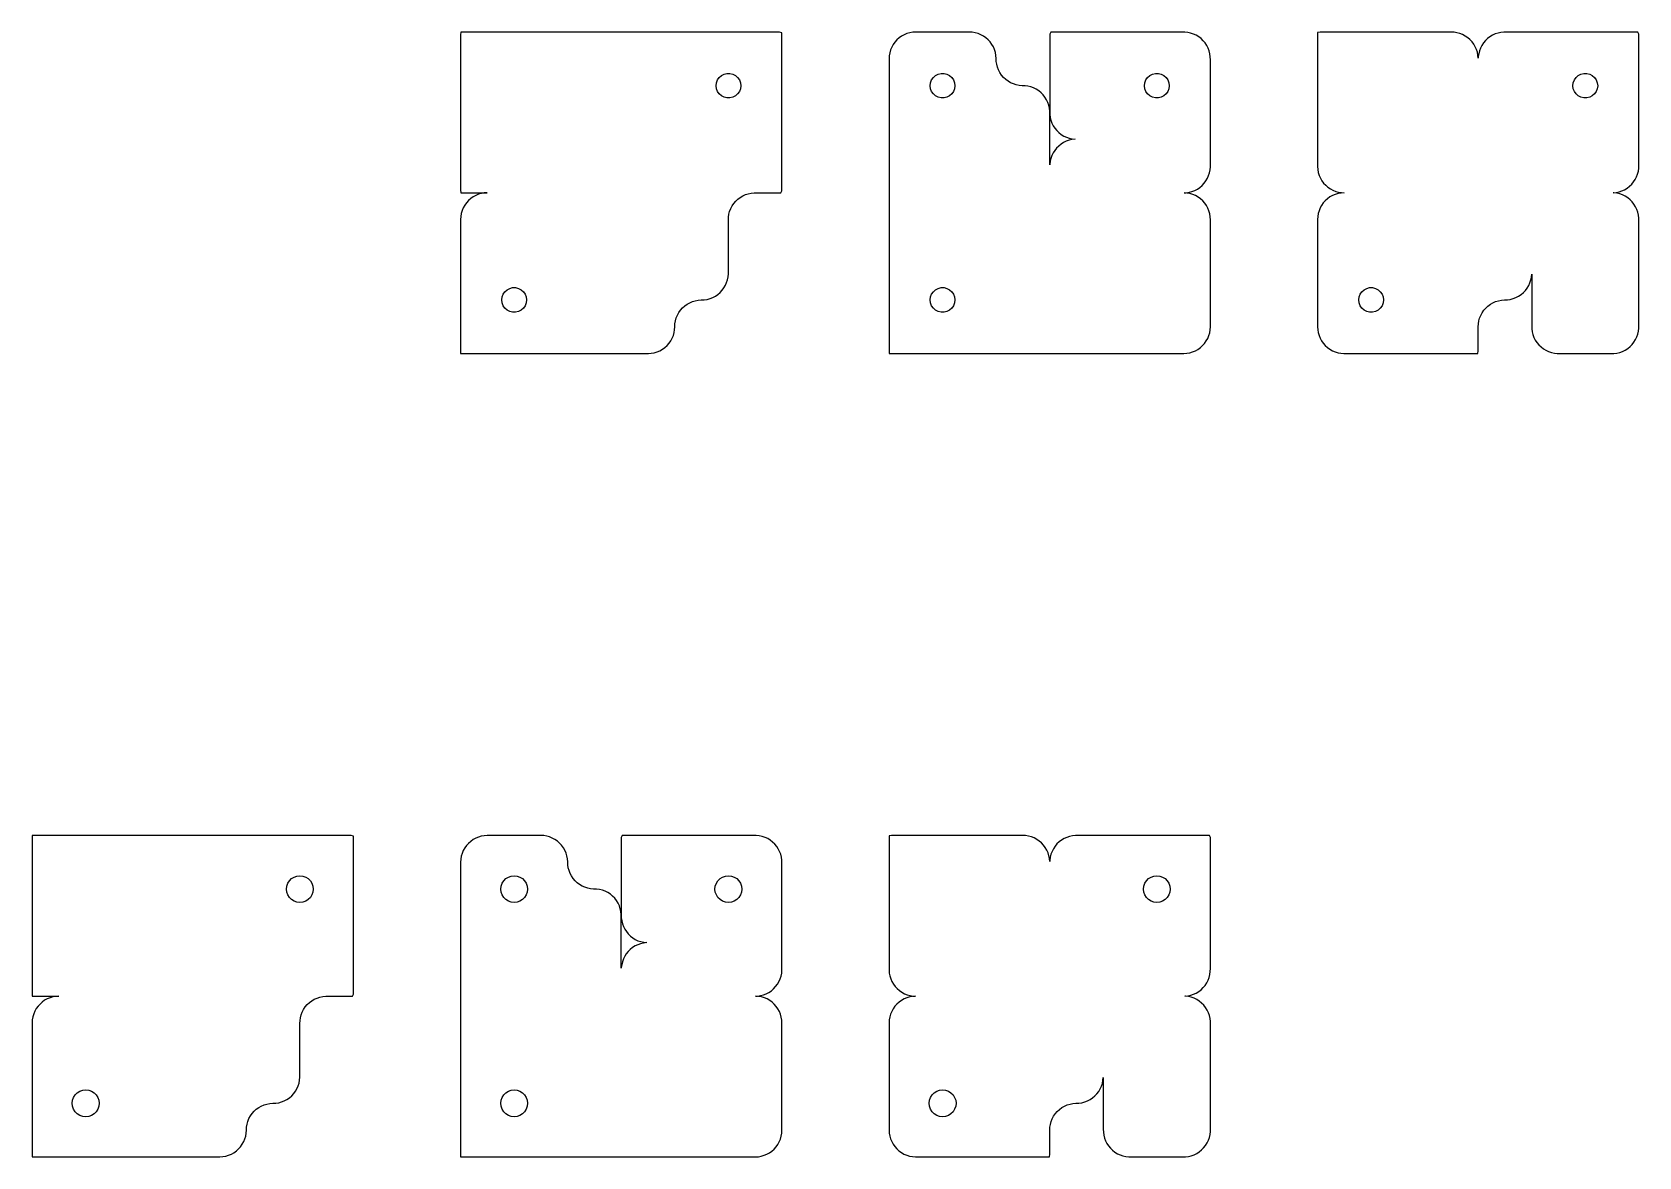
# Model space of a CAD drawing. Header units: millimetres. Extents: x -88.2 to -34.2, y 16.2 to 54.
import ezdxf

# ---------------------------------------------------------------- set-up
doc = ezdxf.new("R2010")
doc.units = ezdxf.units.MM

msp = doc.modelspace()

# ---------------------------------------------------------------- linework, layer by layer
for points in [[(-73.8, 43.2), (-73.7, 43.2), (-73.6, 43.2), (-73.5, 43.2), (-73.399, 43.2), (-73.299, 43.2), (-73.199, 43.2), (-73.099, 43.2), (-72.999, 43.2), (-72.899, 43.2), (-72.798, 43.2), (-72.698, 43.2), (-72.598, 43.2), (-72.498, 43.2), (-72.398, 43.2), (-72.298, 43.2), (-72.197, 43.2), (-72.097, 43.2), (-71.997, 43.2), (-71.897, 43.2), (-71.797, 43.2), (-71.697, 43.2), (-71.596, 43.2), (-71.496, 43.2), (-71.396, 43.2), (-71.296, 43.2), (-71.196, 43.2), (-71.096, 43.2), (-70.996, 43.2), (-70.895, 43.2), (-70.795, 43.2), (-70.695, 43.2), (-70.595, 43.2), (-70.495, 43.2), (-70.395, 43.2), (-70.294, 43.2), (-70.194, 43.2), (-70.094, 43.2), (-69.994, 43.2), (-69.894, 43.2), (-69.794, 43.2), (-69.693, 43.2), (-69.593, 43.2), (-69.493, 43.2), (-69.393, 43.2), (-69.293, 43.2), (-69.193, 43.2), (-69.093, 43.2), (-68.992, 43.2), (-68.892, 43.2), (-68.792, 43.2), (-68.692, 43.2), (-68.592, 43.2), (-68.492, 43.2), (-68.391, 43.2), (-68.291, 43.2), (-68.191, 43.2), (-68.091, 43.2), (-67.991, 43.2), (-67.891, 43.2), (-67.79, 43.2), (-67.69, 43.2), (-67.59, 43.2), (-67.49, 43.2), (-67.39, 43.207), (-67.292, 43.224), (-67.196, 43.253), (-67.103, 43.292), (-67.016, 43.341), (-66.935, 43.4), (-66.861, 43.467), (-66.794, 43.542), (-66.737, 43.623), (-66.688, 43.711), (-66.65, 43.804), (-66.623, 43.9), (-66.606, 43.999), (-66.6, 44.099), (-66.595, 44.199), (-66.578, 44.297), (-66.551, 44.394), (-66.513, 44.486), (-66.465, 44.574), (-66.408, 44.656), (-66.341, 44.731), (-66.267, 44.799), (-66.186, 44.857), (-66.099, 44.907), (-66.007, 44.946), (-65.911, 44.975), (-65.813, 44.993), (-65.713, 45), (-65.613, 45.004), (-65.514, 45.019), (-65.417, 45.046), (-65.324, 45.082), (-65.236, 45.129), (-65.153, 45.185), (-65.077, 45.251), (-65.009, 45.324), (-64.949, 45.404), (-64.899, 45.491), (-64.858, 45.582), (-64.828, 45.678), (-64.809, 45.776), (-64.8, 45.876), (-64.8, 45.976), (-64.8, 46.076), (-64.8, 46.176), (-64.8, 46.276), (-64.8, 46.376), (-64.8, 46.477), (-64.8, 46.577), (-64.8, 46.677), (-64.8, 46.777), (-64.8, 46.877), (-64.8, 46.977), (-64.8, 47.078), (-64.8, 47.178), (-64.8, 47.278), (-64.8, 47.378), (-64.8, 47.478), (-64.8, 47.578), (-64.8, 47.678), (-64.797, 47.779), (-64.782, 47.878), (-64.757, 47.975), (-64.721, 48.068), (-64.675, 48.157), (-64.62, 48.24), (-64.555, 48.317), (-64.483, 48.386), (-64.403, 48.446), (-64.317, 48.498), (-64.226, 48.539), (-64.131, 48.57), (-64.033, 48.59), (-63.933, 48.599), (-63.833, 48.6), (-63.733, 48.6), (-63.633, 48.6), (-63.532, 48.6), (-63.432, 48.6), (-63.332, 48.6), (-63.232, 48.6), (-63.132, 48.6), (-63.032, 48.6), (-63, 48.669), (-63, 48.769), (-63, 48.869), (-63, 48.969), (-63, 49.069), (-63, 49.169), (-63, 49.27), (-63, 49.37), (-63, 49.47), (-63, 49.57), (-63, 49.67), (-63, 49.77), (-63, 49.87), (-63, 49.971), (-63, 50.071), (-63, 50.171), (-63, 50.271), (-63, 50.371), (-63, 50.471), (-63, 50.572), (-63, 50.672), (-63, 50.772), (-63, 50.872), (-63, 50.972), (-63, 51.072), (-63, 51.173), (-63, 51.273), (-63, 51.373), (-63, 51.473), (-63, 51.573), (-63, 51.673), (-63, 51.774), (-63, 51.874), (-63, 51.974), (-63, 52.074), (-63, 52.174), (-63, 52.274), (-63, 52.374), (-63, 52.475), (-63, 52.575), (-63, 52.675), (-63, 52.775), (-63, 52.875), (-63, 52.975), (-63, 53.076), (-63, 53.176), (-63, 53.276), (-63, 53.376), (-63, 53.476), (-63, 53.576), (-63, 53.677), (-63, 53.777), (-63, 53.877), (-63, 53.977), (-63.077, 54), (-63.177, 54), (-63.278, 54), (-63.378, 54), (-63.478, 54), (-63.578, 54), (-63.678, 54), (-63.778, 54), (-63.878, 54), (-63.979, 54), (-64.079, 54), (-64.179, 54), (-64.279, 54), (-64.379, 54), (-64.479, 54), (-64.58, 54), (-64.68, 54), (-64.78, 54), (-64.88, 54), (-64.98, 54), (-65.08, 54), (-65.181, 54), (-65.281, 54), (-65.381, 54), (-65.481, 54), (-65.581, 54), (-65.681, 54), (-65.781, 54), (-65.882, 54), (-65.982, 54), (-66.082, 54), (-66.182, 54), (-66.282, 54), (-66.382, 54), (-66.483, 54), (-66.583, 54), (-66.683, 54), (-66.783, 54), (-66.883, 54), (-66.983, 54), (-67.084, 54), (-67.184, 54), (-67.284, 54), (-67.384, 54), (-67.484, 54), (-67.584, 54), (-67.685, 54), (-67.785, 54), (-67.885, 54), (-67.985, 54), (-68.085, 54), (-68.185, 54), (-68.285, 54), (-68.386, 54), (-68.486, 54), (-68.586, 54), (-68.686, 54), (-68.786, 54), (-68.886, 54), (-68.987, 54), (-69.087, 54), (-69.187, 54), (-69.287, 54), (-69.387, 54), (-69.487, 54), (-69.588, 54), (-69.688, 54), (-69.788, 54), (-69.888, 54), (-69.988, 54), (-70.088, 54), (-70.189, 54), (-70.289, 54), (-70.389, 54), (-70.489, 54), (-70.589, 54), (-70.689, 54), (-70.789, 54), (-70.89, 54), (-70.99, 54), (-71.09, 54), (-71.19, 54), (-71.29, 54), (-71.39, 54), (-71.491, 54), (-71.591, 54), (-71.691, 54), (-71.791, 54), (-71.891, 54), (-71.991, 54), (-72.092, 54), (-72.192, 54), (-72.292, 54), (-72.392, 54), (-72.492, 54), (-72.592, 54), (-72.693, 54), (-72.793, 54), (-72.893, 54), (-72.993, 54), (-73.093, 54), (-73.193, 54), (-73.293, 54), (-73.394, 54), (-73.494, 54), (-73.594, 54), (-73.694, 54), (-73.794, 54), (-73.8, 53.906), (-73.8, 53.805), (-73.8, 53.705), (-73.8, 53.605), (-73.8, 53.505), (-73.8, 53.405), (-73.8, 53.305), (-73.8, 53.204), (-73.8, 53.104), (-73.8, 53.004), (-73.8, 52.904), (-73.8, 52.804), (-73.8, 52.704), (-73.8, 52.604), (-73.8, 52.503), (-73.8, 52.403), (-73.8, 52.303), (-73.8, 52.203), (-73.8, 52.103), (-73.8, 52.003), (-73.8, 51.902), (-73.8, 51.802), (-73.8, 51.702), (-73.8, 51.602), (-73.8, 51.502), (-73.8, 51.402), (-73.8, 51.301), (-73.8, 51.201), (-73.8, 51.101), (-73.8, 51.001), (-73.8, 50.901), (-73.8, 50.801), (-73.8, 50.7), (-73.8, 50.6), (-73.8, 50.5), (-73.8, 50.4), (-73.8, 50.3), (-73.8, 50.2), (-73.8, 50.1), (-73.8, 49.999), (-73.8, 49.899), (-73.8, 49.799), (-73.8, 49.699), (-73.8, 49.599), (-73.8, 49.499), (-73.8, 49.398), (-73.8, 49.298), (-73.8, 49.198), (-73.8, 49.098), (-73.8, 48.998), (-73.8, 48.898), (-73.8, 48.797), (-73.8, 48.697), (-73.797, 48.6), (-73.697, 48.6), (-73.597, 48.6), (-73.497, 48.6), (-73.396, 48.6), (-73.296, 48.6), (-73.196, 48.6), (-73.096, 48.6), (-72.996, 48.6), (-72.904, 48.6), (-73.004, 48.594), (-73.103, 48.577), (-73.199, 48.549), (-73.291, 48.51), (-73.379, 48.462), (-73.461, 48.404), (-73.535, 48.337), (-73.602, 48.263), (-73.66, 48.181), (-73.709, 48.094), (-73.748, 48.002), (-73.776, 47.906), (-73.794, 47.807), (-73.8, 47.707), (-73.8, 47.607), (-73.8, 47.507), (-73.8, 47.407), (-73.8, 47.307), (-73.8, 47.206), (-73.8, 47.106), (-73.8, 47.006), (-73.8, 46.906), (-73.8, 46.806), (-73.8, 46.706), (-73.8, 46.605), (-73.8, 46.505), (-73.8, 46.405), (-73.8, 46.305), (-73.8, 46.205), (-73.8, 46.105), (-73.8, 46.004), (-73.8, 45.904), (-73.8, 45.804), (-73.8, 45.704), (-73.8, 45.604), (-73.8, 45.504), (-73.8, 45.404), (-73.8, 45.303), (-73.8, 45.203), (-73.8, 45.103), (-73.8, 45.003), (-73.8, 44.903), (-73.8, 44.803), (-73.8, 44.702), (-73.8, 44.602), (-73.8, 44.502), (-73.8, 44.402), (-73.8, 44.302), (-73.8, 44.202), (-73.8, 44.101), (-73.8, 44.001), (-73.8, 43.901), (-73.8, 43.801), (-73.8, 43.701), (-73.8, 43.601), (-73.8, 43.5), (-73.8, 43.4), (-73.8, 43.3), (-73.8, 43.2)], [(-59.4, 43.2), (-59.3, 43.2), (-59.2, 43.2), (-59.1, 43.2), (-59, 43.2), (-58.9, 43.2), (-58.8, 43.2), (-58.699, 43.2), (-58.599, 43.2), (-58.499, 43.2), (-58.399, 43.2), (-58.299, 43.2), (-58.199, 43.2), (-58.099, 43.2), (-57.999, 43.2), (-57.899, 43.2), (-57.799, 43.2), (-57.699, 43.2), (-57.599, 43.2), (-57.499, 43.2), (-57.399, 43.2), (-57.298, 43.2), (-57.198, 43.2), (-57.098, 43.2), (-56.998, 43.2), (-56.898, 43.2), (-56.798, 43.2), (-56.698, 43.2), (-56.598, 43.2), (-56.498, 43.2), (-56.398, 43.2), (-56.298, 43.2), (-56.198, 43.2), (-56.098, 43.2), (-55.998, 43.2), (-55.897, 43.2), (-55.797, 43.2), (-55.697, 43.2), (-55.597, 43.2), (-55.497, 43.2), (-55.397, 43.2), (-55.297, 43.2), (-55.197, 43.2), (-55.097, 43.2), (-54.997, 43.2), (-54.897, 43.2), (-54.797, 43.2), (-54.697, 43.2), (-54.597, 43.2), (-54.496, 43.2), (-54.396, 43.2), (-54.296, 43.2), (-54.196, 43.2), (-54.096, 43.2), (-53.996, 43.2), (-53.896, 43.2), (-53.796, 43.2), (-53.696, 43.2), (-53.596, 43.2), (-53.496, 43.2), (-53.396, 43.2), (-53.296, 43.2), (-53.196, 43.2), (-53.095, 43.2), (-52.995, 43.2), (-52.895, 43.2), (-52.795, 43.2), (-52.695, 43.2), (-52.595, 43.2), (-52.495, 43.2), (-52.395, 43.2), (-52.295, 43.2), (-52.195, 43.2), (-52.095, 43.2), (-51.995, 43.2), (-51.895, 43.2), (-51.795, 43.2), (-51.694, 43.2), (-51.594, 43.2), (-51.494, 43.2), (-51.394, 43.2), (-51.294, 43.2), (-51.194, 43.2), (-51.094, 43.2), (-50.994, 43.2), (-50.894, 43.2), (-50.794, 43.2), (-50.694, 43.2), (-50.594, 43.2), (-50.494, 43.2), (-50.394, 43.2), (-50.293, 43.2), (-50.193, 43.2), (-50.093, 43.2), (-49.993, 43.2), (-49.893, 43.2), (-49.793, 43.2), (-49.693, 43.2), (-49.593, 43.2), (-49.493, 43.2), (-49.393, 43.206), (-49.295, 43.224), (-49.199, 43.252), (-49.106, 43.291), (-49.019, 43.339), (-48.938, 43.397), (-48.863, 43.464), (-48.796, 43.539), (-48.739, 43.62), (-48.69, 43.708), (-48.651, 43.8), (-48.623, 43.896), (-48.606, 43.995), (-48.6, 44.094), (-48.6, 44.194), (-48.6, 44.295), (-48.6, 44.395), (-48.6, 44.495), (-48.6, 44.595), (-48.6, 44.695), (-48.6, 44.795), (-48.6, 44.895), (-48.6, 44.995), (-48.6, 45.095), (-48.6, 45.195), (-48.6, 45.295), (-48.6, 45.395), (-48.6, 45.495), (-48.6, 45.595), (-48.6, 45.696), (-48.6, 45.796), (-48.6, 45.896), (-48.6, 45.996), (-48.6, 46.096), (-48.6, 46.196), (-48.6, 46.296), (-48.6, 46.396), (-48.6, 46.496), (-48.6, 46.596), (-48.6, 46.696), (-48.6, 46.796), (-48.6, 46.896), (-48.6, 46.996), (-48.6, 47.097), (-48.6, 47.197), (-48.6, 47.297), (-48.6, 47.397), (-48.6, 47.497), (-48.6, 47.597), (-48.6, 47.697), (-48.605, 47.797), (-48.621, 47.896), (-48.649, 47.992), (-48.686, 48.084), (-48.734, 48.172), (-48.791, 48.254), (-48.857, 48.33), (-48.931, 48.397), (-49.012, 48.456), (-49.099, 48.506), (-49.19, 48.545), (-49.286, 48.574), (-49.384, 48.593), (-49.484, 48.6), (-49.416, 48.604), (-49.317, 48.619), (-49.22, 48.645), (-49.127, 48.681), (-49.038, 48.727), (-48.956, 48.783), (-48.879, 48.848), (-48.811, 48.921), (-48.751, 49.001), (-48.7, 49.087), (-48.659, 49.179), (-48.629, 49.274), (-48.609, 49.372), (-48.6, 49.472), (-48.6, 49.572), (-48.6, 49.672), (-48.6, 49.772), (-48.6, 49.872), (-48.6, 49.972), (-48.6, 50.072), (-48.6, 50.172), (-48.6, 50.272), (-48.6, 50.372), (-48.6, 50.472), (-48.6, 50.572), (-48.6, 50.672), (-48.6, 50.772), (-48.6, 50.873), (-48.6, 50.973), (-48.6, 51.073), (-48.6, 51.173), (-48.6, 51.273), (-48.6, 51.373), (-48.6, 51.473), (-48.6, 51.573), (-48.6, 51.673), (-48.6, 51.773), (-48.6, 51.873), (-48.6, 51.973), (-48.6, 52.073), (-48.6, 52.173), (-48.6, 52.274), (-48.6, 52.374), (-48.6, 52.474), (-48.6, 52.574), (-48.6, 52.674), (-48.6, 52.774), (-48.6, 52.874), (-48.6, 52.974), (-48.6, 53.074), (-48.603, 53.174), (-48.617, 53.273), (-48.641, 53.37), (-48.677, 53.464), (-48.722, 53.553), (-48.777, 53.636), (-48.841, 53.713), (-48.913, 53.782), (-48.993, 53.843), (-49.078, 53.895), (-49.169, 53.937), (-49.264, 53.969), (-49.362, 53.989), (-49.461, 53.999), (-49.561, 54), (-49.662, 54), (-49.762, 54), (-49.862, 54), (-49.962, 54), (-50.062, 54), (-50.162, 54), (-50.262, 54), (-50.362, 54), (-50.462, 54), (-50.562, 54), (-50.662, 54), (-50.762, 54), (-50.862, 54), (-50.962, 54), (-51.063, 54), (-51.163, 54), (-51.263, 54), (-51.363, 54), (-51.463, 54), (-51.563, 54), (-51.663, 54), (-51.763, 54), (-51.863, 54), (-51.963, 54), (-52.063, 54), (-52.163, 54), (-52.263, 54), (-52.363, 54), (-52.464, 54), (-52.564, 54), (-52.664, 54), (-52.764, 54), (-52.864, 54), (-52.964, 54), (-53.064, 54), (-53.164, 54), (-53.264, 54), (-53.364, 54), (-53.464, 54), (-53.564, 54), (-53.664, 54), (-53.764, 54), (-53.865, 54), (-53.965, 54), (-54, 53.935), (-54, 53.835), (-54, 53.735), (-54, 53.635), (-54, 53.535), (-54, 53.435), (-54, 53.335), (-54, 53.235), (-54, 53.135), (-54, 53.035), (-54, 52.935), (-54, 52.835), (-54, 52.734), (-54, 52.634), (-54, 52.534), (-54, 52.434), (-54, 52.334), (-54, 52.234), (-54, 52.134), (-54, 52.034), (-54, 51.934), (-54, 51.834), (-54, 51.734), (-54, 51.634), (-54, 51.534), (-54, 51.434), (-54, 51.333), (-53.998, 51.233), (-53.985, 51.134), (-53.961, 51.037), (-53.926, 50.943), (-53.882, 50.854), (-53.827, 50.77), (-53.764, 50.692), (-53.692, 50.622), (-53.614, 50.561), (-53.528, 50.508), (-53.438, 50.466), (-53.343, 50.433), (-53.246, 50.412), (-53.146, 50.401), (-53.253, 50.387), (-53.351, 50.364), (-53.445, 50.331), (-53.535, 50.288), (-53.62, 50.235), (-53.698, 50.172), (-53.769, 50.102), (-53.832, 50.024), (-53.885, 49.94), (-53.929, 49.85), (-53.963, 49.755), (-53.986, 49.658), (-53.998, 49.559), (-54, 49.541), (-54, 49.641), (-54, 49.741), (-54, 49.841), (-54, 49.941), (-54, 50.042), (-54, 50.142), (-54, 50.242), (-54, 50.342), (-54, 50.442), (-54, 50.542), (-54, 50.642), (-54, 50.742), (-54, 50.842), (-54, 50.942), (-54, 51.042), (-54, 51.142), (-54, 51.242), (-54.001, 51.342), (-54.011, 51.442), (-54.033, 51.54), (-54.064, 51.634), (-54.107, 51.725), (-54.159, 51.811), (-54.22, 51.89), (-54.29, 51.961), (-54.367, 52.025), (-54.451, 52.08), (-54.54, 52.125), (-54.634, 52.16), (-54.731, 52.184), (-54.83, 52.197), (-54.93, 52.2), (-55.029, 52.209), (-55.127, 52.229), (-55.223, 52.26), (-55.314, 52.301), (-55.4, 52.352), (-55.48, 52.412), (-55.553, 52.48), (-55.617, 52.557), (-55.673, 52.64), (-55.72, 52.728), (-55.756, 52.821), (-55.781, 52.918), (-55.796, 53.017), (-55.8, 53.117), (-55.808, 53.217), (-55.826, 53.315), (-55.855, 53.411), (-55.895, 53.503), (-55.945, 53.589), (-56.004, 53.67), (-56.071, 53.744), (-56.147, 53.81), (-56.229, 53.867), (-56.317, 53.914), (-56.409, 53.952), (-56.506, 53.979), (-56.604, 53.995), (-56.704, 54), (-56.804, 54), (-56.904, 54), (-57.005, 54), (-57.105, 54), (-57.205, 54), (-57.305, 54), (-57.405, 54), (-57.505, 54), (-57.605, 54), (-57.705, 54), (-57.805, 54), (-57.905, 54), (-58.005, 54), (-58.105, 54), (-58.205, 54), (-58.305, 54), (-58.406, 54), (-58.506, 54), (-58.605, 53.994), (-58.704, 53.977), (-58.8, 53.949), (-58.892, 53.91), (-58.98, 53.861), (-59.061, 53.804), (-59.136, 53.737), (-59.203, 53.662), (-59.261, 53.581), (-59.309, 53.494), (-59.348, 53.401), (-59.376, 53.305), (-59.394, 53.207), (-59.4, 53.107), (-59.4, 53.007), (-59.4, 52.907), (-59.4, 52.807), (-59.4, 52.707), (-59.4, 52.607), (-59.4, 52.507), (-59.4, 52.407), (-59.4, 52.307), (-59.4, 52.206), (-59.4, 52.106), (-59.4, 52.006), (-59.4, 51.906), (-59.4, 51.806), (-59.4, 51.706), (-59.4, 51.606), (-59.4, 51.506), (-59.4, 51.406), (-59.4, 51.306), (-59.4, 51.206), (-59.4, 51.106), (-59.4, 51.006), (-59.4, 50.906), (-59.4, 50.805), (-59.4, 50.705), (-59.4, 50.605), (-59.4, 50.505), (-59.4, 50.405), (-59.4, 50.305), (-59.4, 50.205), (-59.4, 50.105), (-59.4, 50.005), (-59.4, 49.905), (-59.4, 49.805), (-59.4, 49.705), (-59.4, 49.605), (-59.4, 49.505), (-59.4, 49.404), (-59.4, 49.304), (-59.4, 49.204), (-59.4, 49.104), (-59.4, 49.004), (-59.4, 48.904), (-59.4, 48.804), (-59.4, 48.704), (-59.4, 48.604), (-59.4, 48.504), (-59.4, 48.404), (-59.4, 48.304), (-59.4, 48.204), (-59.4, 48.104), (-59.4, 48.003), (-59.4, 47.903), (-59.4, 47.803), (-59.4, 47.703), (-59.4, 47.603), (-59.4, 47.503), (-59.4, 47.403), (-59.4, 47.303), (-59.4, 47.203), (-59.4, 47.103), (-59.4, 47.003), (-59.4, 46.903), (-59.4, 46.803), (-59.4, 46.703), (-59.4, 46.602), (-59.4, 46.502), (-59.4, 46.402), (-59.4, 46.302), (-59.4, 46.202), (-59.4, 46.102), (-59.4, 46.002), (-59.4, 45.902), (-59.4, 45.802), (-59.4, 45.702), (-59.4, 45.602), (-59.4, 45.502), (-59.4, 45.402), (-59.4, 45.302), (-59.4, 45.201), (-59.4, 45.101), (-59.4, 45.001), (-59.4, 44.901), (-59.4, 44.801), (-59.4, 44.701), (-59.4, 44.601), (-59.4, 44.501), (-59.4, 44.401), (-59.4, 44.301), (-59.4, 44.201), (-59.4, 44.101), (-59.4, 44.001), (-59.4, 43.901), (-59.4, 43.8), (-59.4, 43.7), (-59.4, 43.6), (-59.4, 43.5), (-59.4, 43.4), (-59.4, 43.3), (-59.4, 43.2)], [(-45, 44.1), (-44.994, 44), (-44.978, 43.901), (-44.95, 43.805), (-44.912, 43.713), (-44.864, 43.625), (-44.807, 43.543), (-44.741, 43.468), (-44.667, 43.401), (-44.585, 43.342), (-44.498, 43.293), (-44.406, 43.254), (-44.311, 43.225), (-44.212, 43.207), (-44.112, 43.2), (-44.012, 43.2), (-43.912, 43.2), (-43.812, 43.2), (-43.712, 43.2), (-43.612, 43.2), (-43.512, 43.2), (-43.412, 43.2), (-43.311, 43.2), (-43.211, 43.2), (-43.111, 43.2), (-43.011, 43.2), (-42.911, 43.2), (-42.811, 43.2), (-42.711, 43.2), (-42.611, 43.2), (-42.511, 43.2), (-42.411, 43.2), (-42.31, 43.2), (-42.21, 43.2), (-42.11, 43.2), (-42.01, 43.2), (-41.91, 43.2), (-41.81, 43.2), (-41.71, 43.2), (-41.61, 43.2), (-41.51, 43.2), (-41.41, 43.2), (-41.309, 43.2), (-41.209, 43.2), (-41.109, 43.2), (-41.009, 43.2), (-40.909, 43.2), (-40.809, 43.2), (-40.709, 43.2), (-40.609, 43.2), (-40.509, 43.2), (-40.408, 43.2), (-40.308, 43.2), (-40.208, 43.2), (-40.108, 43.2), (-40.008, 43.2), (-39.908, 43.2), (-39.808, 43.2), (-39.708, 43.2), (-39.608, 43.2), (-39.6, 43.292), (-39.6, 43.393), (-39.6, 43.493), (-39.6, 43.593), (-39.6, 43.693), (-39.6, 43.793), (-39.6, 43.893), (-39.6, 43.993), (-39.6, 44.093), (-39.595, 44.193), (-39.579, 44.292), (-39.553, 44.388), (-39.515, 44.481), (-39.468, 44.569), (-39.411, 44.652), (-39.345, 44.727), (-39.272, 44.795), (-39.191, 44.854), (-39.104, 44.904), (-39.013, 44.944), (-38.917, 44.973), (-38.819, 44.992), (-38.719, 45), (-38.619, 45.004), (-38.52, 45.018), (-38.423, 45.044), (-38.33, 45.08), (-38.241, 45.126), (-38.158, 45.181), (-38.082, 45.246), (-38.013, 45.319), (-37.953, 45.399), (-37.902, 45.485), (-37.86, 45.576), (-37.83, 45.671), (-37.81, 45.769), (-37.801, 45.869), (-37.8, 45.831), (-37.8, 45.731), (-37.8, 45.631), (-37.8, 45.531), (-37.8, 45.431), (-37.8, 45.331), (-37.8, 45.231), (-37.8, 45.131), (-37.8, 45.03), (-37.8, 44.93), (-37.8, 44.83), (-37.8, 44.73), (-37.8, 44.63), (-37.8, 44.53), (-37.8, 44.43), (-37.8, 44.33), (-37.8, 44.23), (-37.8, 44.129), (-37.797, 44.029), (-37.784, 43.93), (-37.76, 43.833), (-37.725, 43.739), (-37.68, 43.65), (-37.625, 43.566), (-37.561, 43.489), (-37.489, 43.42), (-37.41, 43.358), (-37.325, 43.306), (-37.234, 43.264), (-37.139, 43.232), (-37.041, 43.211), (-36.942, 43.201), (-36.842, 43.2), (-36.742, 43.2), (-36.641, 43.2), (-36.541, 43.2), (-36.441, 43.2), (-36.341, 43.2), (-36.241, 43.2), (-36.141, 43.2), (-36.041, 43.2), (-35.941, 43.2), (-35.841, 43.2), (-35.741, 43.2), (-35.64, 43.2), (-35.54, 43.2), (-35.44, 43.2), (-35.34, 43.2), (-35.24, 43.2), (-35.14, 43.2), (-35.04, 43.202), (-34.941, 43.214), (-34.843, 43.237), (-34.749, 43.271), (-34.659, 43.315), (-34.575, 43.369), (-34.497, 43.432), (-34.427, 43.503), (-34.364, 43.581), (-34.311, 43.666), (-34.268, 43.756), (-34.235, 43.851), (-34.213, 43.948), (-34.202, 44.048), (-34.2, 44.148), (-34.2, 44.248), (-34.2, 44.348), (-34.2, 44.448), (-34.2, 44.548), (-34.2, 44.648), (-34.2, 44.749), (-34.2, 44.849), (-34.2, 44.949), (-34.2, 45.049), (-34.2, 45.149), (-34.2, 45.249), (-34.2, 45.349), (-34.2, 45.449), (-34.2, 45.549), (-34.2, 45.649), (-34.2, 45.75), (-34.2, 45.85), (-34.2, 45.95), (-34.2, 46.05), (-34.2, 46.15), (-34.2, 46.25), (-34.2, 46.35), (-34.2, 46.45), (-34.2, 46.55), (-34.2, 46.65), (-34.2, 46.751), (-34.2, 46.851), (-34.2, 46.951), (-34.2, 47.051), (-34.2, 47.151), (-34.2, 47.251), (-34.2, 47.351), (-34.2, 47.451), (-34.2, 47.551), (-34.2, 47.651), (-34.201, 47.752), (-34.213, 47.851), (-34.235, 47.949), (-34.268, 48.043), (-34.311, 48.133), (-34.364, 48.218), (-34.426, 48.297), (-34.497, 48.368), (-34.574, 48.431), (-34.659, 48.484), (-34.749, 48.529), (-34.843, 48.562), (-34.94, 48.586), (-35.039, 48.598), (-35.061, 48.601), (-34.961, 48.611), (-34.863, 48.632), (-34.768, 48.663), (-34.678, 48.705), (-34.592, 48.757), (-34.513, 48.818), (-34.441, 48.887), (-34.377, 48.964), (-34.322, 49.048), (-34.276, 49.137), (-34.241, 49.231), (-34.217, 49.328), (-34.203, 49.427), (-34.2, 49.527), (-34.2, 49.627), (-34.2, 49.727), (-34.2, 49.827), (-34.2, 49.927), (-34.2, 50.028), (-34.2, 50.128), (-34.2, 50.228), (-34.2, 50.328), (-34.2, 50.428), (-34.2, 50.528), (-34.2, 50.628), (-34.2, 50.728), (-34.2, 50.828), (-34.2, 50.928), (-34.2, 51.029), (-34.2, 51.129), (-34.2, 51.229), (-34.2, 51.329), (-34.2, 51.429), (-34.2, 51.529), (-34.2, 51.629), (-34.2, 51.729), (-34.2, 51.829), (-34.2, 51.929), (-34.2, 52.03), (-34.2, 52.13), (-34.2, 52.23), (-34.2, 52.33), (-34.2, 52.43), (-34.2, 52.53), (-34.2, 52.63), (-34.2, 52.73), (-34.2, 52.83), (-34.2, 52.93), (-34.2, 53.031), (-34.2, 53.131), (-34.2, 53.231), (-34.2, 53.331), (-34.2, 53.431), (-34.2, 53.531), (-34.2, 53.631), (-34.2, 53.731), (-34.2, 53.831), (-34.2, 53.932), (-34.232, 54), (-34.332, 54), (-34.432, 54), (-34.532, 54), (-34.632, 54), (-34.732, 54), (-34.832, 54), (-34.932, 54), (-35.032, 54), (-35.133, 54), (-35.233, 54), (-35.333, 54), (-35.433, 54), (-35.533, 54), (-35.633, 54), (-35.733, 54), (-35.833, 54), (-35.933, 54), (-36.033, 54), (-36.134, 54), (-36.234, 54), (-36.334, 54), (-36.434, 54), (-36.534, 54), (-36.634, 54), (-36.734, 54), (-36.834, 54), (-36.934, 54), (-37.034, 54), (-37.135, 54), (-37.235, 54), (-37.335, 54), (-37.435, 54), (-37.535, 54), (-37.635, 54), (-37.735, 54), (-37.835, 54), (-37.935, 54), (-38.036, 54), (-38.136, 54), (-38.236, 54), (-38.336, 54), (-38.436, 54), (-38.536, 54), (-38.636, 54), (-38.736, 53.999), (-38.836, 53.99), (-38.934, 53.969), (-39.029, 53.938), (-39.12, 53.896), (-39.205, 53.845), (-39.285, 53.784), (-39.357, 53.715), (-39.421, 53.638), (-39.477, 53.555), (-39.522, 53.466), (-39.558, 53.372), (-39.583, 53.275), (-39.597, 53.176), (-39.6, 53.124), (-39.609, 53.224), (-39.628, 53.322), (-39.658, 53.417), (-39.698, 53.509), (-39.749, 53.595), (-39.808, 53.676), (-39.876, 53.749), (-39.952, 53.814), (-40.035, 53.87), (-40.123, 53.917), (-40.216, 53.954), (-40.313, 53.98), (-40.412, 53.996), (-40.512, 54), (-40.612, 54), (-40.712, 54), (-40.812, 54), (-40.912, 54), (-41.012, 54), (-41.112, 54), (-41.212, 54), (-41.312, 54), (-41.413, 54), (-41.513, 54), (-41.613, 54), (-41.713, 54), (-41.813, 54), (-41.913, 54), (-42.013, 54), (-42.113, 54), (-42.213, 54), (-42.314, 54), (-42.414, 54), (-42.514, 54), (-42.614, 54), (-42.714, 54), (-42.814, 54), (-42.914, 54), (-43.014, 54), (-43.114, 54), (-43.214, 54), (-43.315, 54), (-43.415, 54), (-43.515, 54), (-43.615, 54), (-43.715, 54), (-43.815, 54), (-43.915, 54), (-44.015, 54), (-44.115, 54), (-44.215, 54), (-44.316, 54), (-44.416, 54), (-44.516, 54), (-44.616, 54), (-44.716, 54), (-44.816, 54), (-44.916, 54), (-45, 53.984), (-45, 53.884), (-45, 53.784), (-45, 53.683), (-45, 53.583), (-45, 53.483), (-45, 53.383), (-45, 53.283), (-45, 53.183), (-45, 53.083), (-45, 52.983), (-45, 52.883), (-45, 52.782), (-45, 52.682), (-45, 52.582), (-45, 52.482), (-45, 52.382), (-45, 52.282), (-45, 52.182), (-45, 52.082), (-45, 51.982), (-45, 51.882), (-45, 51.781), (-45, 51.681), (-45, 51.581), (-45, 51.481), (-45, 51.381), (-45, 51.281), (-45, 51.181), (-45, 51.081), (-45, 50.981), (-45, 50.881), (-45, 50.78), (-45, 50.68), (-45, 50.58), (-45, 50.48), (-45, 50.38), (-45, 50.28), (-45, 50.18), (-45, 50.08), (-45, 49.98), (-45, 49.88), (-45, 49.779), (-45, 49.679), (-45, 49.579), (-45, 49.479), (-44.992, 49.379), (-44.973, 49.281), (-44.943, 49.186), (-44.903, 49.094), (-44.853, 49.007), (-44.794, 48.927), (-44.726, 48.853), (-44.65, 48.788), (-44.568, 48.731), (-44.48, 48.684), (-44.387, 48.647), (-44.29, 48.62), (-44.191, 48.605), (-44.109, 48.6), (-44.208, 48.593), (-44.307, 48.576), (-44.403, 48.548), (-44.495, 48.509), (-44.582, 48.46), (-44.664, 48.402), (-44.738, 48.335), (-44.805, 48.26), (-44.862, 48.178), (-44.911, 48.091), (-44.949, 47.998), (-44.977, 47.902), (-44.994, 47.804), (-45, 47.704), (-45, 47.604), (-45, 47.503), (-45, 47.403), (-45, 47.303), (-45, 47.203), (-45, 47.103), (-45, 47.003), (-45, 46.903), (-45, 46.803), (-45, 46.703), (-45, 46.603), (-45, 46.502), (-45, 46.402), (-45, 46.302), (-45, 46.202), (-45, 46.102), (-45, 46.002), (-45, 45.902), (-45, 45.802), (-45, 45.702), (-45, 45.602), (-45, 45.501), (-45, 45.401), (-45, 45.301), (-45, 45.201), (-45, 45.101), (-45, 45.001), (-45, 44.901), (-45, 44.801), (-45, 44.701), (-45, 44.601), (-45, 44.5), (-45, 44.4), (-45, 44.3), (-45, 44.2), (-45, 44.1)], [(-64.384, 52.2), (-64.396, 52.1), (-64.432, 52.007), (-64.489, 51.924), (-64.564, 51.858), (-64.653, 51.811), (-64.75, 51.787), (-64.85, 51.787), (-64.947, 51.811), (-65.036, 51.858), (-65.111, 51.924), (-65.168, 52.007), (-65.204, 52.1), (-65.216, 52.2), (-65.204, 52.3), (-65.168, 52.393), (-65.111, 52.476), (-65.036, 52.542), (-64.947, 52.589), (-64.85, 52.613), (-64.75, 52.613), (-64.653, 52.589), (-64.564, 52.542), (-64.489, 52.476), (-64.432, 52.393), (-64.396, 52.3), (-64.384, 52.2)], [(-57.184, 52.2), (-57.196, 52.1), (-57.232, 52.007), (-57.289, 51.924), (-57.364, 51.858), (-57.453, 51.811), (-57.55, 51.787), (-57.65, 51.787), (-57.747, 51.811), (-57.836, 51.858), (-57.911, 51.924), (-57.968, 52.007), (-58.004, 52.1), (-58.016, 52.2), (-58.004, 52.3), (-57.968, 52.393), (-57.911, 52.476), (-57.836, 52.542), (-57.747, 52.589), (-57.65, 52.613), (-57.55, 52.613), (-57.453, 52.589), (-57.364, 52.542), (-57.289, 52.476), (-57.232, 52.393), (-57.196, 52.3), (-57.184, 52.2)], [(-49.984, 52.2), (-49.996, 52.1), (-50.032, 52.007), (-50.089, 51.924), (-50.164, 51.858), (-50.253, 51.811), (-50.35, 51.787), (-50.45, 51.787), (-50.547, 51.811), (-50.636, 51.858), (-50.711, 51.924), (-50.768, 52.007), (-50.804, 52.1), (-50.816, 52.2), (-50.804, 52.3), (-50.768, 52.393), (-50.711, 52.476), (-50.636, 52.542), (-50.547, 52.589), (-50.45, 52.613), (-50.35, 52.613), (-50.253, 52.589), (-50.164, 52.542), (-50.089, 52.476), (-50.032, 52.393), (-49.996, 52.3), (-49.984, 52.2)], [(-35.584, 52.2), (-35.596, 52.1), (-35.632, 52.007), (-35.689, 51.924), (-35.764, 51.858), (-35.853, 51.811), (-35.95, 51.787), (-36.05, 51.787), (-36.147, 51.811), (-36.236, 51.858), (-36.311, 51.924), (-36.368, 52.007), (-36.404, 52.1), (-36.416, 52.2), (-36.404, 52.3), (-36.368, 52.393), (-36.311, 52.476), (-36.236, 52.542), (-36.147, 52.589), (-36.05, 52.613), (-35.95, 52.613), (-35.853, 52.589), (-35.764, 52.542), (-35.689, 52.476), (-35.632, 52.393), (-35.596, 52.3), (-35.584, 52.2)], [(-71.584, 45), (-71.596, 44.9), (-71.632, 44.807), (-71.689, 44.724), (-71.764, 44.658), (-71.853, 44.611), (-71.95, 44.587), (-72.05, 44.587), (-72.147, 44.611), (-72.236, 44.658), (-72.311, 44.724), (-72.368, 44.807), (-72.404, 44.9), (-72.416, 45), (-72.404, 45.1), (-72.368, 45.193), (-72.311, 45.276), (-72.236, 45.342), (-72.147, 45.389), (-72.05, 45.413), (-71.95, 45.413), (-71.853, 45.389), (-71.764, 45.342), (-71.689, 45.276), (-71.632, 45.193), (-71.596, 45.1), (-71.584, 45)], [(-57.184, 45), (-57.196, 44.9), (-57.232, 44.807), (-57.289, 44.724), (-57.364, 44.658), (-57.453, 44.611), (-57.55, 44.587), (-57.65, 44.587), (-57.747, 44.611), (-57.836, 44.658), (-57.911, 44.724), (-57.968, 44.807), (-58.004, 44.9), (-58.016, 45), (-58.004, 45.1), (-57.968, 45.193), (-57.911, 45.276), (-57.836, 45.342), (-57.747, 45.389), (-57.65, 45.413), (-57.55, 45.413), (-57.453, 45.389), (-57.364, 45.342), (-57.289, 45.276), (-57.232, 45.193), (-57.196, 45.1), (-57.184, 45)], [(-42.784, 45), (-42.796, 44.9), (-42.832, 44.807), (-42.889, 44.724), (-42.964, 44.658), (-43.053, 44.611), (-43.15, 44.587), (-43.25, 44.587), (-43.347, 44.611), (-43.436, 44.658), (-43.511, 44.724), (-43.568, 44.807), (-43.604, 44.9), (-43.616, 45), (-43.604, 45.1), (-43.568, 45.193), (-43.511, 45.276), (-43.436, 45.342), (-43.347, 45.389), (-43.25, 45.413), (-43.15, 45.413), (-43.053, 45.389), (-42.964, 45.342), (-42.889, 45.276), (-42.832, 45.193), (-42.796, 45.1), (-42.784, 45)], [(-88.2, 16.2), (-88.1, 16.2), (-88, 16.2), (-87.9, 16.2), (-87.799, 16.2), (-87.699, 16.2), (-87.599, 16.2), (-87.499, 16.2), (-87.399, 16.2), (-87.299, 16.2), (-87.198, 16.2), (-87.098, 16.2), (-86.998, 16.2), (-86.898, 16.2), (-86.798, 16.2), (-86.698, 16.2), (-86.597, 16.2), (-86.497, 16.2), (-86.397, 16.2), (-86.297, 16.2), (-86.197, 16.2), (-86.097, 16.2), (-85.996, 16.2), (-85.896, 16.2), (-85.796, 16.2), (-85.696, 16.2), (-85.596, 16.2), (-85.496, 16.2), (-85.396, 16.2), (-85.295, 16.2), (-85.195, 16.2), (-85.095, 16.2), (-84.995, 16.2), (-84.895, 16.2), (-84.795, 16.2), (-84.694, 16.2), (-84.594, 16.2), (-84.494, 16.2), (-84.394, 16.2), (-84.294, 16.2), (-84.194, 16.2), (-84.093, 16.2), (-83.993, 16.2), (-83.893, 16.2), (-83.793, 16.2), (-83.693, 16.2), (-83.593, 16.2), (-83.493, 16.2), (-83.392, 16.2), (-83.292, 16.2), (-83.192, 16.2), (-83.092, 16.2), (-82.992, 16.2), (-82.892, 16.2), (-82.791, 16.2), (-82.691, 16.2), (-82.591, 16.2), (-82.491, 16.2), (-82.391, 16.2), (-82.291, 16.2), (-82.19, 16.2), (-82.09, 16.2), (-81.99, 16.2), (-81.89, 16.2), (-81.79, 16.207), (-81.692, 16.224), (-81.596, 16.253), (-81.503, 16.292), (-81.416, 16.341), (-81.335, 16.4), (-81.261, 16.467), (-81.194, 16.542), (-81.137, 16.623), (-81.088, 16.711), (-81.05, 16.804), (-81.023, 16.9), (-81.006, 16.999), (-81, 17.099), (-80.995, 17.199), (-80.978, 17.297), (-80.951, 17.394), (-80.913, 17.486), (-80.865, 17.574), (-80.808, 17.656), (-80.741, 17.731), (-80.667, 17.799), (-80.586, 17.857), (-80.499, 17.907), (-80.407, 17.946), (-80.311, 17.975), (-80.213, 17.993), (-80.113, 18), (-80.013, 18.004), (-79.914, 18.019), (-79.817, 18.046), (-79.724, 18.082), (-79.636, 18.129), (-79.553, 18.185), (-79.477, 18.251), (-79.409, 18.324), (-79.349, 18.404), (-79.299, 18.491), (-79.258, 18.582), (-79.228, 18.678), (-79.209, 18.776), (-79.2, 18.876), (-79.2, 18.976), (-79.2, 19.076), (-79.2, 19.176), (-79.2, 19.276), (-79.2, 19.376), (-79.2, 19.477), (-79.2, 19.577), (-79.2, 19.677), (-79.2, 19.777), (-79.2, 19.877), (-79.2, 19.977), (-79.2, 20.078), (-79.2, 20.178), (-79.2, 20.278), (-79.2, 20.378), (-79.2, 20.478), (-79.2, 20.578), (-79.2, 20.678), (-79.197, 20.779), (-79.182, 20.878), (-79.157, 20.975), (-79.121, 21.068), (-79.075, 21.157), (-79.02, 21.24), (-78.955, 21.317), (-78.883, 21.386), (-78.803, 21.446), (-78.717, 21.498), (-78.626, 21.539), (-78.531, 21.57), (-78.433, 21.59), (-78.333, 21.599), (-78.233, 21.6), (-78.133, 21.6), (-78.033, 21.6), (-77.932, 21.6), (-77.832, 21.6), (-77.732, 21.6), (-77.632, 21.6), (-77.532, 21.6), (-77.432, 21.6), (-77.4, 21.669), (-77.4, 21.769), (-77.4, 21.869), (-77.4, 21.969), (-77.4, 22.069), (-77.4, 22.169), (-77.4, 22.27), (-77.4, 22.37), (-77.4, 22.47), (-77.4, 22.57), (-77.4, 22.67), (-77.4, 22.77), (-77.4, 22.87), (-77.4, 22.971), (-77.4, 23.071), (-77.4, 23.171), (-77.4, 23.271), (-77.4, 23.371), (-77.4, 23.471), (-77.4, 23.572), (-77.4, 23.672), (-77.4, 23.772), (-77.4, 23.872), (-77.4, 23.972), (-77.4, 24.072), (-77.4, 24.173), (-77.4, 24.273), (-77.4, 24.373), (-77.4, 24.473), (-77.4, 24.573), (-77.4, 24.673), (-77.4, 24.774), (-77.4, 24.874), (-77.4, 24.974), (-77.4, 25.074), (-77.4, 25.174), (-77.4, 25.274), (-77.4, 25.374), (-77.4, 25.475), (-77.4, 25.575), (-77.4, 25.675), (-77.4, 25.775), (-77.4, 25.875), (-77.4, 25.975), (-77.4, 26.076), (-77.4, 26.176), (-77.4, 26.276), (-77.4, 26.376), (-77.4, 26.476), (-77.4, 26.576), (-77.4, 26.677), (-77.4, 26.777), (-77.4, 26.877), (-77.4, 26.977), (-77.477, 27), (-77.577, 27), (-77.678, 27), (-77.778, 27), (-77.878, 27), (-77.978, 27), (-78.078, 27), (-78.178, 27), (-78.278, 27), (-78.379, 27), (-78.479, 27), (-78.579, 27), (-78.679, 27), (-78.779, 27), (-78.879, 27), (-78.98, 27), (-79.08, 27), (-79.18, 27), (-79.28, 27), (-79.38, 27), (-79.48, 27), (-79.581, 27), (-79.681, 27), (-79.781, 27), (-79.881, 27), (-79.981, 27), (-80.081, 27), (-80.181, 27), (-80.282, 27), (-80.382, 27), (-80.482, 27), (-80.582, 27), (-80.682, 27), (-80.782, 27), (-80.883, 27), (-80.983, 27), (-81.083, 27), (-81.183, 27), (-81.283, 27), (-81.383, 27), (-81.484, 27), (-81.584, 27), (-81.684, 27), (-81.784, 27), (-81.884, 27), (-81.984, 27), (-82.085, 27), (-82.185, 27), (-82.285, 27), (-82.385, 27), (-82.485, 27), (-82.585, 27), (-82.685, 27), (-82.786, 27), (-82.886, 27), (-82.986, 27), (-83.086, 27), (-83.186, 27), (-83.286, 27), (-83.387, 27), (-83.487, 27), (-83.587, 27), (-83.687, 27), (-83.787, 27), (-83.887, 27), (-83.988, 27), (-84.088, 27), (-84.188, 27), (-84.288, 27), (-84.388, 27), (-84.488, 27), (-84.589, 27), (-84.689, 27), (-84.789, 27), (-84.889, 27), (-84.989, 27), (-85.089, 27), (-85.189, 27), (-85.29, 27), (-85.39, 27), (-85.49, 27), (-85.59, 27), (-85.69, 27), (-85.79, 27), (-85.891, 27), (-85.991, 27), (-86.091, 27), (-86.191, 27), (-86.291, 27), (-86.391, 27), (-86.492, 27), (-86.592, 27), (-86.692, 27), (-86.792, 27), (-86.892, 27), (-86.992, 27), (-87.093, 27), (-87.193, 27), (-87.293, 27), (-87.393, 27), (-87.493, 27), (-87.593, 27), (-87.693, 27), (-87.794, 27), (-87.894, 27), (-87.994, 27), (-88.094, 27), (-88.194, 27), (-88.2, 26.906), (-88.2, 26.805), (-88.2, 26.705), (-88.2, 26.605), (-88.2, 26.505), (-88.2, 26.405), (-88.2, 26.305), (-88.2, 26.204), (-88.2, 26.104), (-88.2, 26.004), (-88.2, 25.904), (-88.2, 25.804), (-88.2, 25.704), (-88.2, 25.604), (-88.2, 25.503), (-88.2, 25.403), (-88.2, 25.303), (-88.2, 25.203), (-88.2, 25.103), (-88.2, 25.003), (-88.2, 24.902), (-88.2, 24.802), (-88.2, 24.702), (-88.2, 24.602), (-88.2, 24.502), (-88.2, 24.402), (-88.2, 24.301), (-88.2, 24.201), (-88.2, 24.101), (-88.2, 24.001), (-88.2, 23.901), (-88.2, 23.801), (-88.2, 23.7), (-88.2, 23.6), (-88.2, 23.5), (-88.2, 23.4), (-88.2, 23.3), (-88.2, 23.2), (-88.2, 23.1), (-88.2, 22.999), (-88.2, 22.899), (-88.2, 22.799), (-88.2, 22.699), (-88.2, 22.599), (-88.2, 22.499), (-88.2, 22.398), (-88.2, 22.298), (-88.2, 22.198), (-88.2, 22.098), (-88.2, 21.998), (-88.2, 21.898), (-88.2, 21.797), (-88.2, 21.697), (-88.197, 21.6), (-88.097, 21.6), (-87.997, 21.6), (-87.897, 21.6), (-87.796, 21.6), (-87.696, 21.6), (-87.596, 21.6), (-87.496, 21.6), (-87.396, 21.6), (-87.304, 21.6), (-87.404, 21.594), (-87.503, 21.577), (-87.599, 21.549), (-87.691, 21.51), (-87.779, 21.462), (-87.861, 21.404), (-87.935, 21.337), (-88.002, 21.263), (-88.06, 21.181), (-88.109, 21.094), (-88.148, 21.002), (-88.176, 20.906), (-88.194, 20.807), (-88.2, 20.707), (-88.2, 20.607), (-88.2, 20.507), (-88.2, 20.407), (-88.2, 20.307), (-88.2, 20.206), (-88.2, 20.106), (-88.2, 20.006), (-88.2, 19.906), (-88.2, 19.806), (-88.2, 19.706), (-88.2, 19.605), (-88.2, 19.505), (-88.2, 19.405), (-88.2, 19.305), (-88.2, 19.205), (-88.2, 19.105), (-88.2, 19.004), (-88.2, 18.904), (-88.2, 18.804), (-88.2, 18.704), (-88.2, 18.604), (-88.2, 18.504), (-88.2, 18.404), (-88.2, 18.303), (-88.2, 18.203), (-88.2, 18.103), (-88.2, 18.003), (-88.2, 17.903), (-88.2, 17.803), (-88.2, 17.702), (-88.2, 17.602), (-88.2, 17.502), (-88.2, 17.402), (-88.2, 17.302), (-88.2, 17.202), (-88.2, 17.101), (-88.2, 17.001), (-88.2, 16.901), (-88.2, 16.801), (-88.2, 16.701), (-88.2, 16.601), (-88.2, 16.5), (-88.2, 16.4), (-88.2, 16.3), (-88.2, 16.2)], [(-73.8, 16.2), (-73.7, 16.2), (-73.6, 16.2), (-73.5, 16.2), (-73.4, 16.2), (-73.3, 16.2), (-73.2, 16.2), (-73.099, 16.2), (-72.999, 16.2), (-72.899, 16.2), (-72.799, 16.2), (-72.699, 16.2), (-72.599, 16.2), (-72.499, 16.2), (-72.399, 16.2), (-72.299, 16.2), (-72.199, 16.2), (-72.099, 16.2), (-71.999, 16.2), (-71.899, 16.2), (-71.799, 16.2), (-71.698, 16.2), (-71.598, 16.2), (-71.498, 16.2), (-71.398, 16.2), (-71.298, 16.2), (-71.198, 16.2), (-71.098, 16.2), (-70.998, 16.2), (-70.898, 16.2), (-70.798, 16.2), (-70.698, 16.2), (-70.598, 16.2), (-70.498, 16.2), (-70.398, 16.2), (-70.297, 16.2), (-70.197, 16.2), (-70.097, 16.2), (-69.997, 16.2), (-69.897, 16.2), (-69.797, 16.2), (-69.697, 16.2), (-69.597, 16.2), (-69.497, 16.2), (-69.397, 16.2), (-69.297, 16.2), (-69.197, 16.2), (-69.097, 16.2), (-68.997, 16.2), (-68.896, 16.2), (-68.796, 16.2), (-68.696, 16.2), (-68.596, 16.2), (-68.496, 16.2), (-68.396, 16.2), (-68.296, 16.2), (-68.196, 16.2), (-68.096, 16.2), (-67.996, 16.2), (-67.896, 16.2), (-67.796, 16.2), (-67.696, 16.2), (-67.596, 16.2), (-67.495, 16.2), (-67.395, 16.2), (-67.295, 16.2), (-67.195, 16.2), (-67.095, 16.2), (-66.995, 16.2), (-66.895, 16.2), (-66.795, 16.2), (-66.695, 16.2), (-66.595, 16.2), (-66.495, 16.2), (-66.395, 16.2), (-66.295, 16.2), (-66.195, 16.2), (-66.094, 16.2), (-65.994, 16.2), (-65.894, 16.2), (-65.794, 16.2), (-65.694, 16.2), (-65.594, 16.2), (-65.494, 16.2), (-65.394, 16.2), (-65.294, 16.2), (-65.194, 16.2), (-65.094, 16.2), (-64.994, 16.2), (-64.894, 16.2), (-64.794, 16.2), (-64.693, 16.2), (-64.593, 16.2), (-64.493, 16.2), (-64.393, 16.2), (-64.293, 16.2), (-64.193, 16.2), (-64.093, 16.2), (-63.993, 16.2), (-63.893, 16.2), (-63.793, 16.206), (-63.695, 16.224), (-63.599, 16.252), (-63.506, 16.291), (-63.419, 16.339), (-63.338, 16.397), (-63.263, 16.464), (-63.196, 16.539), (-63.139, 16.62), (-63.09, 16.708), (-63.051, 16.8), (-63.023, 16.896), (-63.006, 16.995), (-63, 17.094), (-63, 17.194), (-63, 17.295), (-63, 17.395), (-63, 17.495), (-63, 17.595), (-63, 17.695), (-63, 17.795), (-63, 17.895), (-63, 17.995), (-63, 18.095), (-63, 18.195), (-63, 18.295), (-63, 18.395), (-63, 18.495), (-63, 18.595), (-63, 18.696), (-63, 18.796), (-63, 18.896), (-63, 18.996), (-63, 19.096), (-63, 19.196), (-63, 19.296), (-63, 19.396), (-63, 19.496), (-63, 19.596), (-63, 19.696), (-63, 19.796), (-63, 19.896), (-63, 19.996), (-63, 20.097), (-63, 20.197), (-63, 20.297), (-63, 20.397), (-63, 20.497), (-63, 20.597), (-63, 20.697), (-63.005, 20.797), (-63.021, 20.896), (-63.049, 20.992), (-63.086, 21.084), (-63.134, 21.172), (-63.191, 21.254), (-63.257, 21.33), (-63.331, 21.397), (-63.412, 21.456), (-63.499, 21.506), (-63.59, 21.545), (-63.686, 21.574), (-63.784, 21.593), (-63.884, 21.6), (-63.816, 21.604), (-63.717, 21.619), (-63.62, 21.645), (-63.527, 21.681), (-63.438, 21.727), (-63.356, 21.783), (-63.279, 21.848), (-63.211, 21.921), (-63.151, 22.001), (-63.1, 22.087), (-63.059, 22.179), (-63.029, 22.274), (-63.009, 22.372), (-63, 22.472), (-63, 22.572), (-63, 22.672), (-63, 22.772), (-63, 22.872), (-63, 22.972), (-63, 23.072), (-63, 23.172), (-63, 23.272), (-63, 23.372), (-63, 23.472), (-63, 23.572), (-63, 23.672), (-63, 23.772), (-63, 23.873), (-63, 23.973), (-63, 24.073), (-63, 24.173), (-63, 24.273), (-63, 24.373), (-63, 24.473), (-63, 24.573), (-63, 24.673), (-63, 24.773), (-63, 24.873), (-63, 24.973), (-63, 25.073), (-63, 25.173), (-63, 25.274), (-63, 25.374), (-63, 25.474), (-63, 25.574), (-63, 25.674), (-63, 25.774), (-63, 25.874), (-63, 25.974), (-63, 26.074), (-63.003, 26.174), (-63.017, 26.273), (-63.041, 26.37), (-63.077, 26.464), (-63.122, 26.553), (-63.177, 26.636), (-63.241, 26.713), (-63.313, 26.782), (-63.393, 26.843), (-63.478, 26.895), (-63.569, 26.937), (-63.664, 26.969), (-63.762, 26.989), (-63.861, 26.999), (-63.961, 27), (-64.062, 27), (-64.162, 27), (-64.262, 27), (-64.362, 27), (-64.462, 27), (-64.562, 27), (-64.662, 27), (-64.762, 27), (-64.862, 27), (-64.962, 27), (-65.062, 27), (-65.162, 27), (-65.262, 27), (-65.362, 27), (-65.463, 27), (-65.563, 27), (-65.663, 27), (-65.763, 27), (-65.863, 27), (-65.963, 27), (-66.063, 27), (-66.163, 27), (-66.263, 27), (-66.363, 27), (-66.463, 27), (-66.563, 27), (-66.663, 27), (-66.763, 27), (-66.864, 27), (-66.964, 27), (-67.064, 27), (-67.164, 27), (-67.264, 27), (-67.364, 27), (-67.464, 27), (-67.564, 27), (-67.664, 27), (-67.764, 27), (-67.864, 27), (-67.964, 27), (-68.064, 27), (-68.164, 27), (-68.265, 27), (-68.365, 27), (-68.4, 26.935), (-68.4, 26.835), (-68.4, 26.735), (-68.4, 26.635), (-68.4, 26.535), (-68.4, 26.435), (-68.4, 26.335), (-68.4, 26.235), (-68.4, 26.135), (-68.4, 26.035), (-68.4, 25.935), (-68.4, 25.835), (-68.4, 25.734), (-68.4, 25.634), (-68.4, 25.534), (-68.4, 25.434), (-68.4, 25.334), (-68.4, 25.234), (-68.4, 25.134), (-68.4, 25.034), (-68.4, 24.934), (-68.4, 24.834), (-68.4, 24.734), (-68.4, 24.634), (-68.4, 24.534), (-68.4, 24.434), (-68.4, 24.333), (-68.398, 24.233), (-68.385, 24.134), (-68.361, 24.037), (-68.326, 23.943), (-68.282, 23.854), (-68.227, 23.77), (-68.164, 23.692), (-68.092, 23.622), (-68.014, 23.561), (-67.928, 23.508), (-67.838, 23.466), (-67.743, 23.433), (-67.646, 23.412), (-67.546, 23.401), (-67.653, 23.387), (-67.751, 23.364), (-67.845, 23.331), (-67.935, 23.288), (-68.02, 23.235), (-68.098, 23.172), (-68.169, 23.102), (-68.232, 23.024), (-68.285, 22.94), (-68.329, 22.85), (-68.363, 22.755), (-68.386, 22.658), (-68.398, 22.559), (-68.4, 22.541), (-68.4, 22.641), (-68.4, 22.741), (-68.4, 22.841), (-68.4, 22.941), (-68.4, 23.042), (-68.4, 23.142), (-68.4, 23.242), (-68.4, 23.342), (-68.4, 23.442), (-68.4, 23.542), (-68.4, 23.642), (-68.4, 23.742), (-68.4, 23.842), (-68.4, 23.942), (-68.4, 24.042), (-68.4, 24.142), (-68.4, 24.242), (-68.401, 24.342), (-68.411, 24.442), (-68.433, 24.54), (-68.464, 24.634), (-68.507, 24.725), (-68.559, 24.811), (-68.62, 24.89), (-68.69, 24.961), (-68.767, 25.025), (-68.851, 25.08), (-68.94, 25.125), (-69.034, 25.16), (-69.131, 25.184), (-69.23, 25.197), (-69.33, 25.2), (-69.429, 25.209), (-69.527, 25.229), (-69.623, 25.26), (-69.714, 25.301), (-69.8, 25.352), (-69.88, 25.412), (-69.953, 25.48), (-70.017, 25.557), (-70.073, 25.64), (-70.12, 25.728), (-70.156, 25.821), (-70.181, 25.918), (-70.196, 26.017), (-70.2, 26.117), (-70.208, 26.217), (-70.226, 26.315), (-70.255, 26.411), (-70.295, 26.503), (-70.345, 26.589), (-70.404, 26.67), (-70.471, 26.744), (-70.547, 26.81), (-70.629, 26.867), (-70.717, 26.914), (-70.809, 26.952), (-70.906, 26.979), (-71.004, 26.995), (-71.104, 27), (-71.204, 27), (-71.304, 27), (-71.405, 27), (-71.505, 27), (-71.605, 27), (-71.705, 27), (-71.805, 27), (-71.905, 27), (-72.005, 27), (-72.105, 27), (-72.205, 27), (-72.305, 27), (-72.405, 27), (-72.505, 27), (-72.605, 27), (-72.705, 27), (-72.806, 27), (-72.906, 27), (-73.005, 26.994), (-73.104, 26.977), (-73.2, 26.949), (-73.292, 26.91), (-73.38, 26.861), (-73.461, 26.804), (-73.536, 26.737), (-73.603, 26.662), (-73.661, 26.581), (-73.709, 26.494), (-73.748, 26.401), (-73.776, 26.305), (-73.794, 26.207), (-73.8, 26.107), (-73.8, 26.007), (-73.8, 25.907), (-73.8, 25.807), (-73.8, 25.707), (-73.8, 25.607), (-73.8, 25.507), (-73.8, 25.407), (-73.8, 25.307), (-73.8, 25.206), (-73.8, 25.106), (-73.8, 25.006), (-73.8, 24.906), (-73.8, 24.806), (-73.8, 24.706), (-73.8, 24.606), (-73.8, 24.506), (-73.8, 24.406), (-73.8, 24.306), (-73.8, 24.206), (-73.8, 24.106), (-73.8, 24.006), (-73.8, 23.906), (-73.8, 23.805), (-73.8, 23.705), (-73.8, 23.605), (-73.8, 23.505), (-73.8, 23.405), (-73.8, 23.305), (-73.8, 23.205), (-73.8, 23.105), (-73.8, 23.005), (-73.8, 22.905), (-73.8, 22.805), (-73.8, 22.705), (-73.8, 22.605), (-73.8, 22.505), (-73.8, 22.404), (-73.8, 22.304), (-73.8, 22.204), (-73.8, 22.104), (-73.8, 22.004), (-73.8, 21.904), (-73.8, 21.804), (-73.8, 21.704), (-73.8, 21.604), (-73.8, 21.504), (-73.8, 21.404), (-73.8, 21.304), (-73.8, 21.204), (-73.8, 21.104), (-73.8, 21.003), (-73.8, 20.903), (-73.8, 20.803), (-73.8, 20.703), (-73.8, 20.603), (-73.8, 20.503), (-73.8, 20.403), (-73.8, 20.303), (-73.8, 20.203), (-73.8, 20.103), (-73.8, 20.003), (-73.8, 19.903), (-73.8, 19.803), (-73.8, 19.703), (-73.8, 19.602), (-73.8, 19.502), (-73.8, 19.402), (-73.8, 19.302), (-73.8, 19.202), (-73.8, 19.102), (-73.8, 19.002), (-73.8, 18.902), (-73.8, 18.802), (-73.8, 18.702), (-73.8, 18.602), (-73.8, 18.502), (-73.8, 18.402), (-73.8, 18.302), (-73.8, 18.201), (-73.8, 18.101), (-73.8, 18.001), (-73.8, 17.901), (-73.8, 17.801), (-73.8, 17.701), (-73.8, 17.601), (-73.8, 17.501), (-73.8, 17.401), (-73.8, 17.301), (-73.8, 17.201), (-73.8, 17.101), (-73.8, 17.001), (-73.8, 16.901), (-73.8, 16.8), (-73.8, 16.7), (-73.8, 16.6), (-73.8, 16.5), (-73.8, 16.4), (-73.8, 16.3), (-73.8, 16.2)], [(-59.4, 17.1), (-59.394, 17), (-59.378, 16.901), (-59.35, 16.805), (-59.312, 16.713), (-59.264, 16.625), (-59.207, 16.543), (-59.141, 16.468), (-59.067, 16.401), (-58.985, 16.342), (-58.898, 16.293), (-58.806, 16.254), (-58.711, 16.225), (-58.612, 16.207), (-58.512, 16.2), (-58.412, 16.2), (-58.312, 16.2), (-58.212, 16.2), (-58.112, 16.2), (-58.012, 16.2), (-57.912, 16.2), (-57.812, 16.2), (-57.711, 16.2), (-57.611, 16.2), (-57.511, 16.2), (-57.411, 16.2), (-57.311, 16.2), (-57.211, 16.2), (-57.111, 16.2), (-57.011, 16.2), (-56.911, 16.2), (-56.811, 16.2), (-56.71, 16.2), (-56.61, 16.2), (-56.51, 16.2), (-56.41, 16.2), (-56.31, 16.2), (-56.21, 16.2), (-56.11, 16.2), (-56.01, 16.2), (-55.91, 16.2), (-55.81, 16.2), (-55.709, 16.2), (-55.609, 16.2), (-55.509, 16.2), (-55.409, 16.2), (-55.309, 16.2), (-55.209, 16.2), (-55.109, 16.2), (-55.009, 16.2), (-54.909, 16.2), (-54.808, 16.2), (-54.708, 16.2), (-54.608, 16.2), (-54.508, 16.2), (-54.408, 16.2), (-54.308, 16.2), (-54.208, 16.2), (-54.108, 16.2), (-54.008, 16.2), (-54, 16.292), (-54, 16.393), (-54, 16.493), (-54, 16.593), (-54, 16.693), (-54, 16.793), (-54, 16.893), (-54, 16.993), (-54, 17.093), (-53.995, 17.193), (-53.979, 17.292), (-53.953, 17.388), (-53.915, 17.481), (-53.868, 17.569), (-53.811, 17.652), (-53.745, 17.727), (-53.672, 17.795), (-53.591, 17.854), (-53.504, 17.904), (-53.413, 17.944), (-53.317, 17.973), (-53.219, 17.992), (-53.119, 18), (-53.019, 18.004), (-52.92, 18.018), (-52.823, 18.044), (-52.73, 18.08), (-52.641, 18.126), (-52.558, 18.181), (-52.482, 18.246), (-52.413, 18.319), (-52.353, 18.399), (-52.302, 18.485), (-52.26, 18.576), (-52.23, 18.671), (-52.21, 18.769), (-52.201, 18.869), (-52.2, 18.831), (-52.2, 18.731), (-52.2, 18.631), (-52.2, 18.531), (-52.2, 18.431), (-52.2, 18.331), (-52.2, 18.231), (-52.2, 18.131), (-52.2, 18.03), (-52.2, 17.93), (-52.2, 17.83), (-52.2, 17.73), (-52.2, 17.63), (-52.2, 17.53), (-52.2, 17.43), (-52.2, 17.33), (-52.2, 17.23), (-52.2, 17.129), (-52.197, 17.029), (-52.184, 16.93), (-52.16, 16.833), (-52.125, 16.739), (-52.08, 16.65), (-52.025, 16.566), (-51.961, 16.489), (-51.889, 16.42), (-51.81, 16.358), (-51.725, 16.306), (-51.634, 16.264), (-51.539, 16.232), (-51.441, 16.211), (-51.342, 16.201), (-51.242, 16.2), (-51.142, 16.2), (-51.041, 16.2), (-50.941, 16.2), (-50.841, 16.2), (-50.741, 16.2), (-50.641, 16.2), (-50.541, 16.2), (-50.441, 16.2), (-50.341, 16.2), (-50.241, 16.2), (-50.141, 16.2), (-50.04, 16.2), (-49.94, 16.2), (-49.84, 16.2), (-49.74, 16.2), (-49.64, 16.2), (-49.54, 16.2), (-49.44, 16.202), (-49.341, 16.214), (-49.243, 16.237), (-49.149, 16.271), (-49.059, 16.315), (-48.975, 16.369), (-48.897, 16.432), (-48.827, 16.503), (-48.764, 16.581), (-48.711, 16.666), (-48.668, 16.756), (-48.635, 16.851), (-48.613, 16.948), (-48.602, 17.048), (-48.6, 17.148), (-48.6, 17.248), (-48.6, 17.348), (-48.6, 17.448), (-48.6, 17.548), (-48.6, 17.648), (-48.6, 17.749), (-48.6, 17.849), (-48.6, 17.949), (-48.6, 18.049), (-48.6, 18.149), (-48.6, 18.249), (-48.6, 18.349), (-48.6, 18.449), (-48.6, 18.549), (-48.6, 18.649), (-48.6, 18.75), (-48.6, 18.85), (-48.6, 18.95), (-48.6, 19.05), (-48.6, 19.15), (-48.6, 19.25), (-48.6, 19.35), (-48.6, 19.45), (-48.6, 19.55), (-48.6, 19.65), (-48.6, 19.751), (-48.6, 19.851), (-48.6, 19.951), (-48.6, 20.051), (-48.6, 20.151), (-48.6, 20.251), (-48.6, 20.351), (-48.6, 20.451), (-48.6, 20.551), (-48.6, 20.651), (-48.601, 20.752), (-48.613, 20.851), (-48.635, 20.949), (-48.668, 21.043), (-48.711, 21.133), (-48.764, 21.218), (-48.826, 21.297), (-48.897, 21.368), (-48.974, 21.431), (-49.059, 21.484), (-49.149, 21.529), (-49.243, 21.562), (-49.34, 21.586), (-49.439, 21.598), (-49.461, 21.601), (-49.361, 21.611), (-49.263, 21.632), (-49.168, 21.663), (-49.078, 21.705), (-48.992, 21.757), (-48.913, 21.818), (-48.841, 21.887), (-48.777, 21.964), (-48.722, 22.048), (-48.676, 22.137), (-48.641, 22.231), (-48.617, 22.328), (-48.603, 22.427), (-48.6, 22.527), (-48.6, 22.627), (-48.6, 22.727), (-48.6, 22.827), (-48.6, 22.927), (-48.6, 23.028), (-48.6, 23.128), (-48.6, 23.228), (-48.6, 23.328), (-48.6, 23.428), (-48.6, 23.528), (-48.6, 23.628), (-48.6, 23.728), (-48.6, 23.828), (-48.6, 23.928), (-48.6, 24.029), (-48.6, 24.129), (-48.6, 24.229), (-48.6, 24.329), (-48.6, 24.429), (-48.6, 24.529), (-48.6, 24.629), (-48.6, 24.729), (-48.6, 24.829), (-48.6, 24.929), (-48.6, 25.03), (-48.6, 25.13), (-48.6, 25.23), (-48.6, 25.33), (-48.6, 25.43), (-48.6, 25.53), (-48.6, 25.63), (-48.6, 25.73), (-48.6, 25.83), (-48.6, 25.93), (-48.6, 26.031), (-48.6, 26.131), (-48.6, 26.231), (-48.6, 26.331), (-48.6, 26.431), (-48.6, 26.531), (-48.6, 26.631), (-48.6, 26.731), (-48.6, 26.831), (-48.6, 26.932), (-48.632, 27), (-48.732, 27), (-48.832, 27), (-48.932, 27), (-49.032, 27), (-49.132, 27), (-49.232, 27), (-49.332, 27), (-49.432, 27), (-49.533, 27), (-49.633, 27), (-49.733, 27), (-49.833, 27), (-49.933, 27), (-50.033, 27), (-50.133, 27), (-50.233, 27), (-50.333, 27), (-50.433, 27), (-50.534, 27), (-50.634, 27), (-50.734, 27), (-50.834, 27), (-50.934, 27), (-51.034, 27), (-51.134, 27), (-51.234, 27), (-51.334, 27), (-51.434, 27), (-51.535, 27), (-51.635, 27), (-51.735, 27), (-51.835, 27), (-51.935, 27), (-52.035, 27), (-52.135, 27), (-52.235, 27), (-52.335, 27), (-52.436, 27), (-52.536, 27), (-52.636, 27), (-52.736, 27), (-52.836, 27), (-52.936, 27), (-53.036, 27), (-53.136, 26.999), (-53.236, 26.99), (-53.334, 26.969), (-53.429, 26.938), (-53.52, 26.896), (-53.605, 26.845), (-53.685, 26.784), (-53.757, 26.715), (-53.821, 26.638), (-53.877, 26.555), (-53.922, 26.466), (-53.958, 26.372), (-53.983, 26.275), (-53.997, 26.176), (-54, 26.124), (-54.009, 26.224), (-54.028, 26.322), (-54.058, 26.417), (-54.098, 26.509), (-54.149, 26.595), (-54.208, 26.676), (-54.276, 26.749), (-54.352, 26.814), (-54.435, 26.87), (-54.523, 26.917), (-54.616, 26.954), (-54.713, 26.98), (-54.812, 26.996), (-54.912, 27), (-55.012, 27), (-55.112, 27), (-55.212, 27), (-55.312, 27), (-55.412, 27), (-55.512, 27), (-55.612, 27), (-55.712, 27), (-55.813, 27), (-55.913, 27), (-56.013, 27), (-56.113, 27), (-56.213, 27), (-56.313, 27), (-56.413, 27), (-56.513, 27), (-56.613, 27), (-56.714, 27), (-56.814, 27), (-56.914, 27), (-57.014, 27), (-57.114, 27), (-57.214, 27), (-57.314, 27), (-57.414, 27), (-57.514, 27), (-57.614, 27), (-57.715, 27), (-57.815, 27), (-57.915, 27), (-58.015, 27), (-58.115, 27), (-58.215, 27), (-58.315, 27), (-58.415, 27), (-58.515, 27), (-58.615, 27), (-58.716, 27), (-58.816, 27), (-58.916, 27), (-59.016, 27), (-59.116, 27), (-59.216, 27), (-59.316, 27), (-59.4, 26.984), (-59.4, 26.884), (-59.4, 26.784), (-59.4, 26.683), (-59.4, 26.583), (-59.4, 26.483), (-59.4, 26.383), (-59.4, 26.283), (-59.4, 26.183), (-59.4, 26.083), (-59.4, 25.983), (-59.4, 25.883), (-59.4, 25.782), (-59.4, 25.682), (-59.4, 25.582), (-59.4, 25.482), (-59.4, 25.382), (-59.4, 25.282), (-59.4, 25.182), (-59.4, 25.082), (-59.4, 24.982), (-59.4, 24.882), (-59.4, 24.781), (-59.4, 24.681), (-59.4, 24.581), (-59.4, 24.481), (-59.4, 24.381), (-59.4, 24.281), (-59.4, 24.181), (-59.4, 24.081), (-59.4, 23.981), (-59.4, 23.881), (-59.4, 23.78), (-59.4, 23.68), (-59.4, 23.58), (-59.4, 23.48), (-59.4, 23.38), (-59.4, 23.28), (-59.4, 23.18), (-59.4, 23.08), (-59.4, 22.98), (-59.4, 22.88), (-59.4, 22.779), (-59.4, 22.679), (-59.4, 22.579), (-59.4, 22.479), (-59.392, 22.379), (-59.373, 22.281), (-59.343, 22.186), (-59.303, 22.094), (-59.253, 22.007), (-59.194, 21.927), (-59.126, 21.853), (-59.05, 21.788), (-58.968, 21.731), (-58.88, 21.684), (-58.787, 21.647), (-58.69, 21.62), (-58.591, 21.605), (-58.509, 21.6), (-58.608, 21.593), (-58.707, 21.576), (-58.803, 21.548), (-58.895, 21.509), (-58.982, 21.46), (-59.064, 21.402), (-59.138, 21.335), (-59.205, 21.26), (-59.262, 21.178), (-59.311, 21.091), (-59.349, 20.998), (-59.377, 20.902), (-59.394, 20.804), (-59.4, 20.704), (-59.4, 20.604), (-59.4, 20.503), (-59.4, 20.403), (-59.4, 20.303), (-59.4, 20.203), (-59.4, 20.103), (-59.4, 20.003), (-59.4, 19.903), (-59.4, 19.803), (-59.4, 19.703), (-59.4, 19.603), (-59.4, 19.502), (-59.4, 19.402), (-59.4, 19.302), (-59.4, 19.202), (-59.4, 19.102), (-59.4, 19.002), (-59.4, 18.902), (-59.4, 18.802), (-59.4, 18.702), (-59.4, 18.602), (-59.4, 18.501), (-59.4, 18.401), (-59.4, 18.301), (-59.4, 18.201), (-59.4, 18.101), (-59.4, 18.001), (-59.4, 17.901), (-59.4, 17.801), (-59.4, 17.701), (-59.4, 17.601), (-59.4, 17.5), (-59.4, 17.4), (-59.4, 17.3), (-59.4, 17.2), (-59.4, 17.1)], [(-78.75, 25.2), (-78.761, 25.1), (-78.795, 25.005), (-78.848, 24.919), (-78.919, 24.848), (-79.005, 24.795), (-79.1, 24.761), (-79.2, 24.75), (-79.3, 24.761), (-79.395, 24.795), (-79.481, 24.848), (-79.552, 24.919), (-79.605, 25.005), (-79.639, 25.1), (-79.65, 25.2), (-79.639, 25.3), (-79.605, 25.395), (-79.552, 25.481), (-79.481, 25.552), (-79.395, 25.605), (-79.3, 25.639), (-79.2, 25.65), (-79.1, 25.639), (-79.005, 25.605), (-78.919, 25.552), (-78.848, 25.481), (-78.795, 25.395), (-78.761, 25.3), (-78.75, 25.2)], [(-71.55, 25.2), (-71.561, 25.1), (-71.595, 25.005), (-71.648, 24.919), (-71.719, 24.848), (-71.805, 24.795), (-71.9, 24.761), (-72, 24.75), (-72.1, 24.761), (-72.195, 24.795), (-72.281, 24.848), (-72.352, 24.919), (-72.405, 25.005), (-72.439, 25.1), (-72.45, 25.2), (-72.439, 25.3), (-72.405, 25.395), (-72.352, 25.481), (-72.281, 25.552), (-72.195, 25.605), (-72.1, 25.639), (-72, 25.65), (-71.9, 25.639), (-71.805, 25.605), (-71.719, 25.552), (-71.648, 25.481), (-71.595, 25.395), (-71.561, 25.3), (-71.55, 25.2)], [(-64.35, 25.2), (-64.361, 25.1), (-64.395, 25.005), (-64.448, 24.919), (-64.519, 24.848), (-64.605, 24.795), (-64.7, 24.761), (-64.8, 24.75), (-64.9, 24.761), (-64.995, 24.795), (-65.081, 24.848), (-65.152, 24.919), (-65.205, 25.005), (-65.239, 25.1), (-65.25, 25.2), (-65.239, 25.3), (-65.205, 25.395), (-65.152, 25.481), (-65.081, 25.552), (-64.995, 25.605), (-64.9, 25.639), (-64.8, 25.65), (-64.7, 25.639), (-64.605, 25.605), (-64.519, 25.552), (-64.448, 25.481), (-64.395, 25.395), (-64.361, 25.3), (-64.35, 25.2)], [(-49.95, 25.2), (-49.961, 25.1), (-49.995, 25.005), (-50.048, 24.919), (-50.119, 24.848), (-50.205, 24.795), (-50.3, 24.761), (-50.4, 24.75), (-50.5, 24.761), (-50.595, 24.795), (-50.681, 24.848), (-50.752, 24.919), (-50.805, 25.005), (-50.839, 25.1), (-50.85, 25.2), (-50.839, 25.3), (-50.805, 25.395), (-50.752, 25.481), (-50.681, 25.552), (-50.595, 25.605), (-50.5, 25.639), (-50.4, 25.65), (-50.3, 25.639), (-50.205, 25.605), (-50.119, 25.552), (-50.048, 25.481), (-49.995, 25.395), (-49.961, 25.3), (-49.95, 25.2)], [(-85.95, 18), (-85.961, 17.9), (-85.995, 17.805), (-86.048, 17.719), (-86.119, 17.648), (-86.205, 17.595), (-86.3, 17.561), (-86.4, 17.55), (-86.5, 17.561), (-86.595, 17.595), (-86.681, 17.648), (-86.752, 17.719), (-86.805, 17.805), (-86.839, 17.9), (-86.85, 18), (-86.839, 18.1), (-86.805, 18.195), (-86.752, 18.281), (-86.681, 18.352), (-86.595, 18.405), (-86.5, 18.439), (-86.4, 18.45), (-86.3, 18.439), (-86.205, 18.405), (-86.119, 18.352), (-86.048, 18.281), (-85.995, 18.195), (-85.961, 18.1), (-85.95, 18)], [(-71.55, 18), (-71.561, 17.9), (-71.595, 17.805), (-71.648, 17.719), (-71.719, 17.648), (-71.805, 17.595), (-71.9, 17.561), (-72, 17.55), (-72.1, 17.561), (-72.195, 17.595), (-72.281, 17.648), (-72.352, 17.719), (-72.405, 17.805), (-72.439, 17.9), (-72.45, 18), (-72.439, 18.1), (-72.405, 18.195), (-72.352, 18.281), (-72.281, 18.352), (-72.195, 18.405), (-72.1, 18.439), (-72, 18.45), (-71.9, 18.439), (-71.805, 18.405), (-71.719, 18.352), (-71.648, 18.281), (-71.595, 18.195), (-71.561, 18.1), (-71.55, 18)], [(-57.15, 18), (-57.161, 17.9), (-57.195, 17.805), (-57.248, 17.719), (-57.319, 17.648), (-57.405, 17.595), (-57.5, 17.561), (-57.6, 17.55), (-57.7, 17.561), (-57.795, 17.595), (-57.881, 17.648), (-57.952, 17.719), (-58.005, 17.805), (-58.039, 17.9), (-58.05, 18), (-58.039, 18.1), (-58.005, 18.195), (-57.952, 18.281), (-57.881, 18.352), (-57.795, 18.405), (-57.7, 18.439), (-57.6, 18.45), (-57.5, 18.439), (-57.405, 18.405), (-57.319, 18.352), (-57.248, 18.281), (-57.195, 18.195), (-57.161, 18.1), (-57.15, 18)]]:
    msp.add_lwpolyline(points)

doc.saveas('drawing.dxf')
